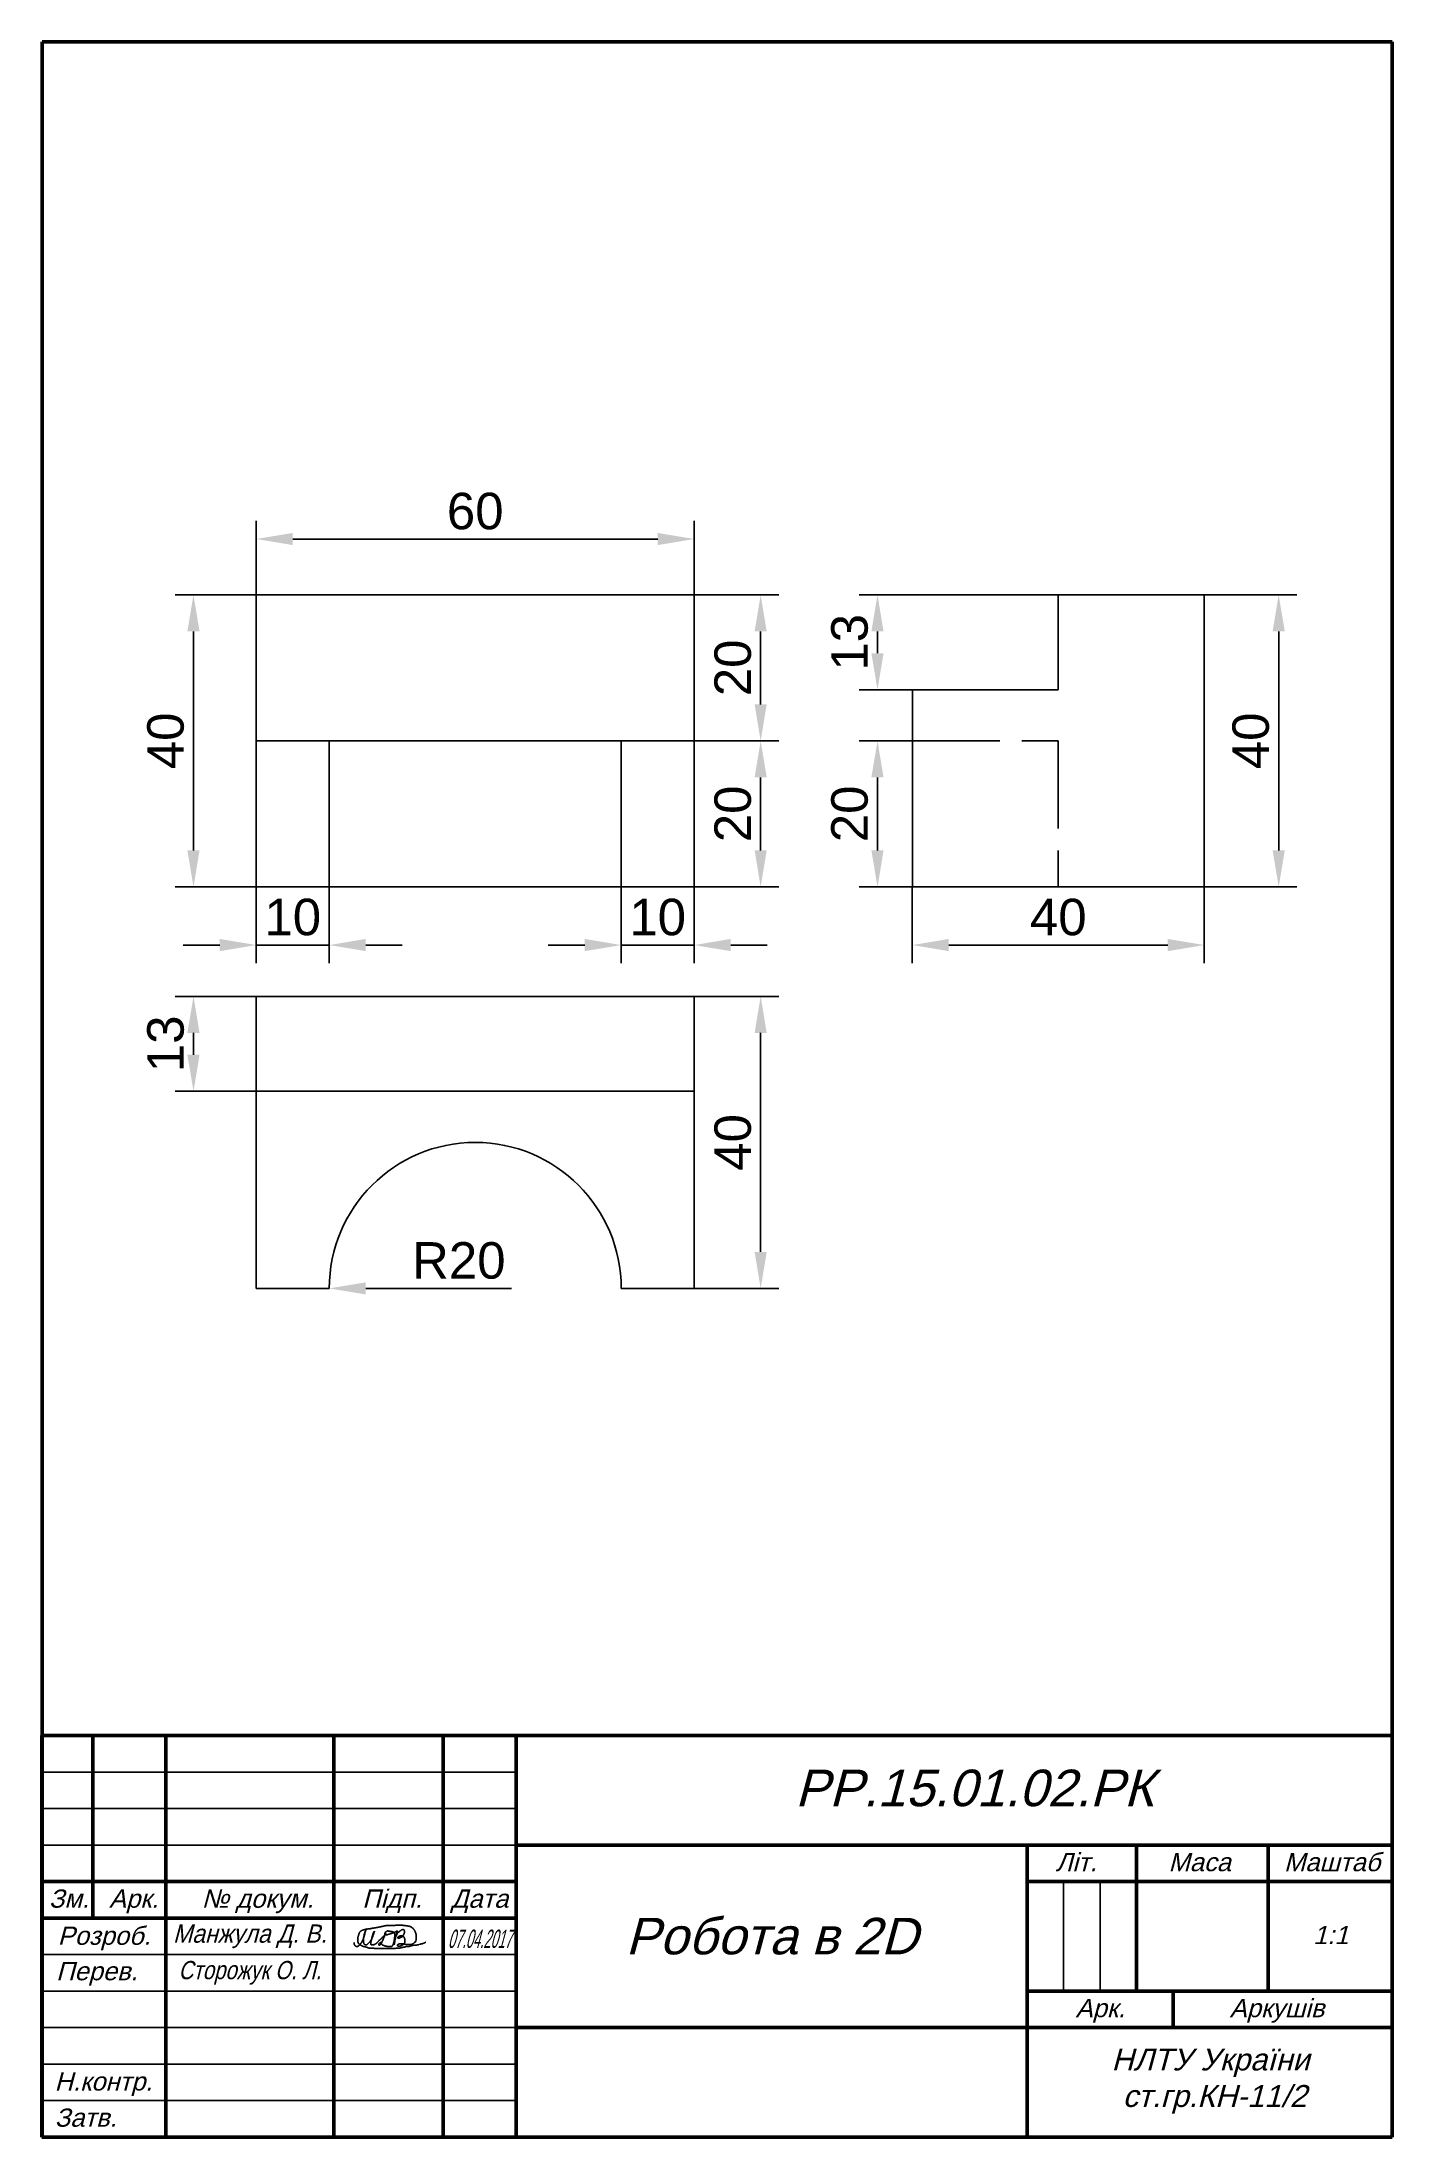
# Paper-space layout 'А4 вертик' of a CAD drawing. Header units: millimetres. Extents: x 20 to 205, y 5 to 292.
# The model-space entities are those that its viewports show. They can reach past a viewport. Long polylines and large blocks are cut down to what shows.
import ezdxf

# ---------------------------------------------------------------- set-up
doc = ezdxf.new("R2010")
doc.units = ezdxf.units.MM
doc.linetypes.add('ACAD_ISO02W100', pattern=[15, 12, -3])
doc.layers.add('Контур', color=7, linetype='Continuous', lineweight=50)
doc.styles.get("Standard").update_dxf_attribs({"font": 'arial.ttf'})
doc.styles.add('пiдпис', font='arial.ttf', dxfattribs={"oblique": 15})
doc.dimstyles.new('ISO-25', dxfattribs={"dimscale": 2, "dimtxt": 2.5, "dimasz": 2.5, "dimexe": 1.25, "dimexo": 0, "dimtad": 1, "dimtoh": 1, "dimtxsty": 'Standard', "dimcen": 2.5, "dimadec": 0, "dimazin": 0, "dimtfac": 1, "dimtmove": 0, "dimatfit": 3, "dimfxl": 1, "dimarcsym": 0})

psp = doc.layouts.new('А4 вертик')

# ---------------------------------------------------------------- texts
at = {"style": 'пiдпис'}
for s, insert, char_height, width, attachment_point in [('РР.15.01.02.РК', (122.94, 55.26), 5, 57, 1), ('{\\fArial|b0|i0|c204|p34;Літ.}', (158.63, 43.85), 2.5, 7, 1), ('{\\fArial|b0|i0|c204|p34;Маса}', (174.09, 43.85), 2.5, 7, 1), ('{\\fArial|b0|i0|c204|p34;Маштаб}', (189.92, 43.85), 2.5, 7, 1), ('{\\fArial|b0|i0|c204|p34;Зм.}', (20.7, 38.85), 2.5, 7, 1), ('{\\fArial|b0|i0|c204|p34;Арк.}', (28.93, 38.85), 2.5, 7, 1), ('{\\fArial|b0|i0|c204|p34;№ докум.}', (41.62, 38.85), 2.5, 18.5, 1), ('{\\fArial|b0|i0|c204|p34;Підп.}', (63.62, 38.85), 2.5, 7, 1), ('{\\fArial|b0|i0|c204|p34;Дата}', (75.79, 38.85), 2.5, 7, 1), ('Робота в 2D', (119.73, 32.43), 5, 70, 5), ('{\\fArial|b0|i0|c204|p34;Розроб.}', (21.9, 33.77), 2.5, 16.8333, 1), ('{\\W0.9;Манжула Д. В.}', (48.23, 32.43), 2.5, 23, 5), ('{\\W0.5;07.04.2017}', (79.73, 32.08), 2.5, 10.0056, 5), ('1:1', (196.34, 32.61), 2.5, 17.2112, 5), ('{\\fArial|b0|i0|c204|p34;Перев.}', (21.68, 28.91), 2.5, 7, 1), ('{\\Q14;\\W0.8;Сторожук О. Л.}', (48.23, 27.43), 2.5, 23, 5), ('{\\fArial|b0|i0|c204|p34;Арк.}', (161.37, 23.85), 2.5, 7, 1), ('{\\fArial|b0|i0|c204|p34;Аркушів}', (182.48, 23.85), 2.5, 7, 1), ('НЛТУ України\\P ст.гр.КН-11/2', (179.84, 12.61), 3, 50.2112, 5), ('{\\fArial|b0|i0|c204|p34;Н.контр.}', (21.47, 13.81), 2.5, 13.5, 1), ('{\\fArial|b0|i0|c204|p34;Затв.}', (21.5, 8.85), 2.5, 7, 1)]:
    psp.add_mtext(s, dxfattribs=dict(at, insert=insert, char_height=char_height, width=width, attachment_point=attachment_point))

msp = doc.modelspace()

# ---------------------------------------------------------------- blocks, each defined once
blk = doc.blocks.new('*D3')
at = {"color": 0, "lineweight": -2, "transparency": 16777216}
for p, q in [((460.31, 460.73), (460.31, 470.88)), ((520.31, 460.73), (520.31, 470.88)), ((465.31, 468.38), (515.31, 468.38))]:
    blk.add_line(p, q, dxfattribs=at)
at = {"color": 0, "transparency": 16777216}
for points in [[(465.31, 469.21), (465.31, 467.55), (460.31, 468.38)], [(515.31, 469.21), (515.31, 467.55), (520.31, 468.38)]]:
    blk.add_solid(points, dxfattribs=at)
at = {"layer": 'Defpoints', "color": 0, "transparency": 16777216}
for p in [(520.31, 468.38), (460.31, 460.73), (520.31, 460.73)]:
    blk.add_point(p, dxfattribs=at)
at = {"color": 0, "transparency": 16777216, "insert": (490.31, 472.18), "char_height": 5, "attachment_point": 5}
blk.add_mtext('60', dxfattribs=at)
blk = doc.blocks.new('*D4')
at = {"color": 0, "lineweight": -2, "transparency": 16777216}
for p, q in [((520.31, 460.73), (449.21, 460.73)), ((451.71, 455.73), (451.71, 425.73)), ((520.31, 420.73), (449.21, 420.73))]:
    blk.add_line(p, q, dxfattribs=at)
at = {"color": 0, "transparency": 16777216}
for points in [[(450.87, 455.73), (452.54, 455.73), (451.71, 460.73)], [(450.87, 425.73), (452.54, 425.73), (451.71, 420.73)]]:
    blk.add_solid(points, dxfattribs=at)
at = {"layer": 'Defpoints', "color": 0, "transparency": 16777216}
for p in [(520.31, 460.73), (451.71, 420.73), (520.31, 420.73)]:
    blk.add_point(p, dxfattribs=at)
at = {"color": 0, "transparency": 16777216, "insert": (447.9, 440.73), "char_height": 5, "attachment_point": 5, "rotation": 90}
blk.add_mtext('40', dxfattribs=at)
blk = doc.blocks.new('*D5')
at = {"color": 0, "lineweight": -2, "transparency": 16777216}
for p, q in [((460.31, 420.73), (460.31, 410.26)), ((470.31, 420.73), (470.31, 410.26)), ((455.31, 412.76), (450.31, 412.76)), ((460.31, 412.76), (470.31, 412.76)), ((475.31, 412.76), (480.31, 412.76))]:
    blk.add_line(p, q, dxfattribs=at)
at = {"color": 0, "transparency": 16777216}
for points in [[(455.31, 413.6), (455.31, 411.93), (460.31, 412.76)], [(475.31, 413.6), (475.31, 411.93), (470.31, 412.76)]]:
    blk.add_solid(points, dxfattribs=at)
at = {"layer": 'Defpoints', "color": 0, "transparency": 16777216}
for p in [(460.31, 420.73), (470.31, 420.73), (470.31, 412.76)]:
    blk.add_point(p, dxfattribs=at)
at = {"color": 0, "transparency": 16777216, "insert": (465.31, 416.57), "char_height": 5, "attachment_point": 5}
blk.add_mtext('10', dxfattribs=at)
blk = doc.blocks.new('*D6')
at = {"color": 0, "lineweight": -2, "transparency": 16777216}
for p, q in [((510.31, 420.73), (510.31, 410.26)), ((520.31, 420.73), (520.31, 410.26)), ((505.31, 412.76), (500.31, 412.76)), ((510.31, 412.76), (520.31, 412.76)), ((525.31, 412.76), (530.31, 412.76))]:
    blk.add_line(p, q, dxfattribs=at)
at = {"color": 0, "transparency": 16777216}
for points in [[(505.31, 413.6), (505.31, 411.93), (510.31, 412.76)], [(525.31, 413.6), (525.31, 411.93), (520.31, 412.76)]]:
    blk.add_solid(points, dxfattribs=at)
at = {"layer": 'Defpoints', "color": 0, "transparency": 16777216}
for p in [(510.31, 420.73), (520.31, 420.73), (520.31, 412.76)]:
    blk.add_point(p, dxfattribs=at)
at = {"color": 0, "transparency": 16777216, "insert": (515.31, 416.57), "char_height": 5, "attachment_point": 5}
blk.add_mtext('10', dxfattribs=at)
blk = doc.blocks.new('*D7')
at = {"color": 0, "lineweight": -2, "transparency": 16777216}
for p, q in [((520.31, 460.73), (531.92, 460.73)), ((529.42, 455.73), (529.42, 445.73)), ((520.31, 440.73), (531.92, 440.73))]:
    blk.add_line(p, q, dxfattribs=at)
at = {"color": 0, "transparency": 16777216}
for points in [[(528.59, 455.73), (530.25, 455.73), (529.42, 460.73)], [(528.59, 445.73), (530.25, 445.73), (529.42, 440.73)]]:
    blk.add_solid(points, dxfattribs=at)
at = {"layer": 'Defpoints', "color": 0, "transparency": 16777216}
for p in [(520.31, 460.73), (520.31, 440.73), (529.42, 440.73)]:
    blk.add_point(p, dxfattribs=at)
at = {"color": 0, "transparency": 16777216, "insert": (525.62, 450.73), "char_height": 5, "attachment_point": 5, "rotation": 90}
blk.add_mtext('20', dxfattribs=at)
blk = doc.blocks.new('*D8')
at = {"color": 0, "lineweight": -2, "transparency": 16777216}
for p, q in [((520.31, 440.73), (531.92, 440.73)), ((529.42, 425.73), (529.42, 435.73)), ((520.31, 420.73), (531.92, 420.73))]:
    blk.add_line(p, q, dxfattribs=at)
at = {"color": 0, "transparency": 16777216}
for points in [[(528.59, 435.73), (530.25, 435.73), (529.42, 440.73)], [(528.59, 425.73), (530.25, 425.73), (529.42, 420.73)]]:
    blk.add_solid(points, dxfattribs=at)
at = {"layer": 'Defpoints', "color": 0, "transparency": 16777216}
for p in [(520.31, 440.73), (529.42, 440.73), (520.31, 420.73)]:
    blk.add_point(p, dxfattribs=at)
at = {"color": 0, "transparency": 16777216, "insert": (525.62, 430.73), "char_height": 5, "attachment_point": 5, "rotation": 90}
blk.add_mtext('20', dxfattribs=at)
blk = doc.blocks.new('*D9')
at = {"color": 0, "lineweight": -2, "transparency": 16777216}
blk.add_line((495.27, 365.73), (475.31, 365.73), dxfattribs=at)
at = {"color": 0, "transparency": 16777216}
blk.add_solid([(475.31, 366.56), (475.31, 364.9), (470.31, 365.73)], dxfattribs=at)
at = {"layer": 'Defpoints', "color": 0, "transparency": 16777216}
for p in [(470.31, 365.73), (490.31, 365.73)]:
    blk.add_point(p, dxfattribs=at)
at = {"color": 0, "transparency": 16777216, "insert": (488.06, 369.53), "char_height": 5, "attachment_point": 5}
blk.add_mtext('R20', dxfattribs=at)
blk = doc.blocks.new('*D10')
at = {"color": 0, "lineweight": -2, "transparency": 16777216}
for p, q in [((520.31, 405.73), (531.92, 405.73)), ((529.42, 370.73), (529.42, 400.73)), ((520.31, 365.73), (531.92, 365.73))]:
    blk.add_line(p, q, dxfattribs=at)
at = {"color": 0, "transparency": 16777216}
for points in [[(528.59, 400.73), (530.25, 400.73), (529.42, 405.73)], [(528.59, 370.73), (530.25, 370.73), (529.42, 365.73)]]:
    blk.add_solid(points, dxfattribs=at)
at = {"layer": 'Defpoints', "color": 0, "transparency": 16777216}
for p in [(520.31, 405.73), (529.42, 405.73), (520.31, 365.73)]:
    blk.add_point(p, dxfattribs=at)
at = {"color": 0, "transparency": 16777216, "insert": (525.62, 385.73), "char_height": 5, "attachment_point": 5, "rotation": 90}
blk.add_mtext('40', dxfattribs=at)
blk = doc.blocks.new('*D11')
at = {"color": 0, "lineweight": -2, "transparency": 16777216}
for p, q in [((460.31, 405.73), (449.21, 405.73)), ((451.71, 397.73), (451.71, 400.73)), ((460.31, 392.73), (449.21, 392.73))]:
    blk.add_line(p, q, dxfattribs=at)
at = {"color": 0, "transparency": 16777216}
for points in [[(450.87, 400.73), (452.54, 400.73), (451.71, 405.73)], [(450.87, 397.73), (452.54, 397.73), (451.71, 392.73)]]:
    blk.add_solid(points, dxfattribs=at)
at = {"layer": 'Defpoints', "color": 0, "transparency": 16777216}
for p in [(451.71, 405.73), (460.31, 405.73), (460.31, 392.73)]:
    blk.add_point(p, dxfattribs=at)
at = {"color": 0, "transparency": 16777216, "insert": (447.9, 399.23), "char_height": 5, "attachment_point": 5, "rotation": 90}
blk.add_mtext('13', dxfattribs=at)
blk = doc.blocks.new('*D12')
at = {"color": 0, "lineweight": -2, "transparency": 16777216}
for p, q in [((570.2, 460.73), (542.93, 460.73)), ((545.43, 452.73), (545.43, 455.73)), ((570.2, 447.73), (542.93, 447.73))]:
    blk.add_line(p, q, dxfattribs=at)
at = {"color": 0, "transparency": 16777216}
for points in [[(544.59, 455.73), (546.26, 455.73), (545.43, 460.73)], [(544.59, 452.73), (546.26, 452.73), (545.43, 447.73)]]:
    blk.add_solid(points, dxfattribs=at)
at = {"layer": 'Defpoints', "color": 0, "transparency": 16777216}
for p in [(545.43, 460.73), (570.2, 460.73), (570.2, 447.73)]:
    blk.add_point(p, dxfattribs=at)
at = {"color": 0, "transparency": 16777216, "insert": (541.62, 454.23), "char_height": 5, "attachment_point": 5, "rotation": 90}
blk.add_mtext('13', dxfattribs=at)
blk = doc.blocks.new('*D13')
at = {"color": 0, "lineweight": -2, "transparency": 16777216}
for p, q in [((590.2, 460.73), (602.9, 460.73)), ((600.4, 425.73), (600.4, 455.73)), ((590.2, 420.73), (602.9, 420.73))]:
    blk.add_line(p, q, dxfattribs=at)
at = {"color": 0, "transparency": 16777216}
for points in [[(599.56, 455.73), (601.23, 455.73), (600.4, 460.73)], [(599.56, 425.73), (601.23, 425.73), (600.4, 420.73)]]:
    blk.add_solid(points, dxfattribs=at)
at = {"layer": 'Defpoints', "color": 0, "transparency": 16777216}
for p in [(590.2, 460.73), (600.4, 460.73), (590.2, 420.73)]:
    blk.add_point(p, dxfattribs=at)
at = {"color": 0, "transparency": 16777216, "insert": (596.59, 440.73), "char_height": 5, "attachment_point": 5, "rotation": 90}
blk.add_mtext('40', dxfattribs=at)
blk = doc.blocks.new('*D14')
at = {"color": 0, "lineweight": -2, "transparency": 16777216}
for p, q in [((550.2, 420.73), (550.2, 410.26)), ((590.2, 420.73), (590.2, 410.26)), ((555.2, 412.76), (585.2, 412.76))]:
    blk.add_line(p, q, dxfattribs=at)
at = {"color": 0, "transparency": 16777216}
for points in [[(555.2, 413.6), (555.2, 411.93), (550.2, 412.76)], [(585.2, 413.6), (585.2, 411.93), (590.2, 412.76)]]:
    blk.add_solid(points, dxfattribs=at)
at = {"layer": 'Defpoints', "color": 0, "transparency": 16777216}
for p in [(550.2, 420.73), (590.2, 420.73), (590.2, 412.76)]:
    blk.add_point(p, dxfattribs=at)
at = {"color": 0, "transparency": 16777216, "insert": (570.2, 416.57), "char_height": 5, "attachment_point": 5}
blk.add_mtext('40', dxfattribs=at)
blk = doc.blocks.new('*D15')
at = {"color": 0, "lineweight": -2, "transparency": 16777216}
for p, q in [((550.2, 440.73), (542.93, 440.73)), ((545.43, 435.73), (545.43, 425.73)), ((550.2, 420.73), (542.93, 420.73))]:
    blk.add_line(p, q, dxfattribs=at)
at = {"color": 0, "transparency": 16777216}
for points in [[(544.59, 435.73), (546.26, 435.73), (545.43, 440.73)], [(544.59, 425.73), (546.26, 425.73), (545.43, 420.73)]]:
    blk.add_solid(points, dxfattribs=at)
at = {"layer": 'Defpoints', "color": 0, "transparency": 16777216}
for p in [(550.2, 440.73), (545.43, 420.73), (550.2, 420.73)]:
    blk.add_point(p, dxfattribs=at)
at = {"color": 0, "transparency": 16777216, "insert": (541.62, 430.73), "char_height": 5, "attachment_point": 5, "rotation": 90}
blk.add_mtext('20', dxfattribs=at)

# ---------------------------------------------------------------- dimensions: what is measured, and where the dimension line sits
for base, p1, p2, picture, middle in [((520.312, 468.381), (460.312, 460.729), (520.312, 460.729), '*D3', (490.312, 472.183)), ((470.312, 412.762), (460.312, 420.729), (470.312, 420.729), '*D5', (465.312, 416.565)), ((520.312, 412.762), (510.312, 420.729), (520.312, 420.729), '*D6', (515.312, 416.565)), ((590.201, 412.762), (550.201, 420.729), (590.201, 420.729), '*D14', (570.201, 416.565))]:
    dim = msp.add_linear_dim(base=base, p1=p1, p2=p2, dimstyle='ISO-25')
    dim.commit()
    dim.dimension.update_dxf_attribs({"geometry": picture, "text_midpoint": middle})
for base, p1, p2, picture, middle in [((451.707, 420.729), (520.312, 460.729), (520.312, 420.729), '*D4', (447.904, 440.729)), ((529.421, 440.729), (520.312, 460.729), (520.312, 440.729), '*D7', (525.618, 450.729)), ((545.426, 460.729), (570.201, 447.729), (570.201, 460.729), '*D12', (541.621, 454.229)), ((600.397, 460.729), (590.201, 420.729), (590.201, 460.729), '*D13', (596.595, 440.729)), ((529.421, 440.729), (520.312, 420.729), (520.312, 440.729), '*D8', (525.618, 430.729)), ((545.426, 420.729), (550.201, 440.729), (550.201, 420.729), '*D15', (541.623, 430.729)), ((451.707, 405.729), (460.312, 392.729), (460.312, 405.729), '*D11', (447.903, 399.229)), ((529.421, 405.729), (520.312, 365.729), (520.312, 405.729), '*D10', (525.618, 385.729))]:
    dim = msp.add_linear_dim(base=base, p1=p1, p2=p2, angle=90, dimstyle='ISO-25')
    dim.commit()
    dim.dimension.update_dxf_attribs({"geometry": picture, "text_midpoint": middle})
dim = msp.add_radius_dim(center=(490.312, 365.729), mpoint=(470.312, 365.729), dimstyle='ISO-25')
dim.commit()
dim.dimension.update_dxf_attribs({"geometry": '*D9', "text_midpoint": (488.057, 365.729), "dimtype": 164})

# ---------------------------------------------------------------- linework, layer by layer
for p, q in [((460.312, 460.729), (520.312, 460.729)), ((460.312, 420.729), (460.312, 460.729)), ((520.312, 460.729), (520.312, 420.729)), ((570.201, 460.729), (590.201, 460.729)), ((570.201, 460.729), (570.201, 447.729)), ((590.201, 460.729), (590.201, 420.729)), ((550.201, 420.729), (550.201, 447.729)), ((570.201, 447.729), (550.201, 447.729)), ((520.312, 440.729), (460.312, 440.729)), ((470.312, 420.729), (470.312, 440.729)), ((510.312, 420.729), (510.312, 440.729)), ((520.312, 420.729), (460.312, 420.729)), ((590.201, 420.729), (550.201, 420.729)), ((520.312, 405.729), (460.312, 405.729)), ((460.312, 405.729), (460.312, 365.729)), ((520.312, 365.729), (520.312, 405.729)), ((520.312, 392.729), (460.312, 392.729)), ((460.312, 365.729), (470.312, 365.729)), ((510.312, 365.729), (520.312, 365.729))]:
    msp.add_line(p, q)
at = {"linetype": 'ACAD_ISO02W100'}
for p, q in [((550.201, 440.729), (570.201, 440.729)), ((570.201, 440.729), (570.201, 420.729))]:
    msp.add_line(p, q, dxfattribs=at)
msp.add_arc((490.312, 365.729), 20, 360, 180)

msp.set_redraw_order([(e.dxf.handle, doc.entitydb.next_handle()) for e in msp.query("TEXT MTEXT ATTDEF DIMENSION ARC_DIMENSION")])  # texts and dimensions are drawn at this point

# ---------------------------------------------------------------- linework, layer by layer
for p, q in [((19.73, 54.93), (84.73, 54.93)), ((19.73, 49.93), (84.73, 49.93)), ((84.73, 44.93), (19.73, 44.93)), ((159.73, 39.93), (159.73, 24.93)), ((164.73, 39.93), (164.73, 24.93)), ((62.53, 31.6), (62.53, 31.37)), ((63.02, 32.15), (63, 32.13)), ((63, 32.13), (63, 31.75)), ((63, 31.75), (63.02, 31.73)), ((63.03, 32.19), (63.02, 32.17)), ((63.02, 32.17), (63.02, 32.15)), ((63.02, 31.73), (63.02, 31.71)), ((63.02, 31.71), (63.03, 31.68)), ((63.04, 32.24), (63.03, 32.19)), ((63.03, 31.68), (63.04, 31.64)), ((63.06, 32.36), (63.04, 32.31)), ((63.04, 32.31), (63.04, 32.24)), ((63.04, 31.64), (63.06, 31.63)), ((63.07, 32.43), (63.06, 32.39)), ((63.06, 32.39), (63.06, 32.36)), ((63.06, 31.63), (63.06, 31.6)), ((63.06, 31.6), (63.07, 31.55)), ((63.09, 32.46), (63.07, 32.44)), ((63.07, 32.44), (63.07, 32.43)), ((63.1, 32.51), (63.09, 32.46)), ((63.13, 32.62), (63.1, 32.55)), ((63.1, 32.55), (63.1, 32.51)), ((63.14, 32.65), (63.13, 32.62)), ((63.15, 32.72), (63.14, 32.65)), ((63.17, 32.76), (63.15, 32.72)), ((63.19, 32.82), (63.17, 32.76)), ((63.22, 32.91), (63.19, 32.85)), ((63.19, 32.85), (63.19, 32.82)), ((63.25, 32.96), (63.22, 32.91)), ((63.26, 32.97), (63.25, 32.96)), ((63.32, 33.04), (63.26, 32.97)), ((63.34, 33.07), (63.32, 33.04)), ((63.38, 33.1), (63.34, 33.08)), ((63.34, 33.08), (63.34, 33.07)), ((63.4, 33.12), (63.38, 33.1)), ((63.43, 33.15), (63.4, 33.12)), ((63.44, 33.15), (63.43, 33.15)), ((63.48, 33.18), (63.44, 33.15)), ((63.51, 33.19), (63.48, 33.18)), ((63.48, 31.56), (63.51, 31.58)), ((63.53, 33.2), (63.51, 33.19)), ((63.51, 31.58), (63.52, 31.6)), ((63.52, 31.6), (63.55, 31.64)), ((63.57, 33.22), (63.53, 33.2)), ((63.55, 31.66), (63.57, 31.68)), ((63.55, 31.64), (63.55, 31.66)), ((63.63, 33.26), (63.57, 33.22)), ((63.57, 31.7), (63.6, 31.74)), ((63.57, 31.68), (63.57, 31.7)), ((63.6, 31.74), (63.62, 31.75)), ((63.62, 31.75), (63.63, 31.78)), ((63.67, 33.26), (63.63, 33.26)), ((63.63, 31.78), (63.64, 31.81)), ((63.64, 31.82), (63.66, 31.85)), ((63.64, 31.81), (63.64, 31.82)), ((63.66, 31.85), (63.67, 31.86)), ((63.71, 33.29), (63.67, 33.26)), ((63.67, 31.86), (63.68, 31.9)), ((63.68, 31.9), (63.71, 31.96)), ((63.74, 33.3), (63.71, 33.29)), ((63.71, 31.96), (63.74, 32)), ((63.76, 33.3), (63.74, 33.3)), ((63.74, 32.02), (63.75, 32.05)), ((63.74, 32), (63.74, 32.02)), ((63.75, 32.06), (63.76, 32.09)), ((63.75, 32.05), (63.75, 32.06)), ((63.83, 33.33), (63.76, 33.3)), ((63.76, 32.09), (63.78, 32.13)), ((63.78, 32.15), (63.79, 32.16)), ((63.78, 32.13), (63.78, 32.15)), ((63.79, 32.16), (63.81, 32.2)), ((63.81, 32.23), (63.82, 32.25)), ((63.81, 32.2), (63.81, 32.23)), ((63.82, 31.87), (63.81, 31.86)), ((63.81, 31.86), (63.81, 31.55)), ((63.82, 32.27), (63.83, 32.3)), ((63.82, 32.25), (63.82, 32.27)), ((63.83, 32.24), (63.82, 32.21)), ((63.82, 32.21), (63.82, 31.87)), ((63.85, 33.33), (63.83, 33.33)), ((63.85, 32.34), (63.83, 32.31)), ((63.83, 32.3), (63.85, 32.32)), ((63.83, 32.31), (63.83, 32.24)), ((63.89, 33.34), (63.85, 33.33)), ((63.86, 32.4), (63.85, 32.39)), ((63.85, 32.36), (63.86, 32.39)), ((63.85, 32.39), (63.85, 32.34)), ((63.85, 32.32), (63.85, 32.36)), ((63.87, 32.51), (63.86, 32.49)), ((63.86, 32.49), (63.86, 32.4)), ((63.86, 32.39), (63.87, 32.43)), ((63.89, 32.57), (63.87, 32.55)), ((63.87, 32.55), (63.87, 32.51)), ((63.87, 32.43), (63.89, 32.46)), ((63.93, 33.35), (63.89, 33.34)), ((63.9, 32.66), (63.89, 32.63)), ((63.89, 32.63), (63.89, 32.57)), ((63.89, 32.46), (63.9, 32.49)), ((63.91, 32.69), (63.9, 32.66)), ((63.9, 32.49), (63.91, 32.5)), ((63.93, 32.77), (63.91, 32.74)), ((63.91, 32.74), (63.91, 32.69)), ((63.91, 32.54), (63.93, 32.55)), ((63.91, 32.5), (63.91, 32.54)), ((63.97, 33.35), (63.93, 33.35)), ((63.94, 32.82), (63.93, 32.78)), ((63.93, 32.78), (63.93, 32.77)), ((63.93, 32.59), (63.94, 32.61)), ((63.93, 32.55), (63.93, 32.59)), ((63.95, 32.88), (63.94, 32.87)), ((63.94, 32.87), (63.94, 32.82)), ((63.94, 32.62), (63.95, 32.66)), ((63.94, 32.61), (63.94, 32.62)), ((63.97, 32.91), (63.95, 32.88)), ((63.95, 32.69), (63.97, 32.7)), ((63.95, 32.66), (63.95, 32.69)), ((64, 33.37), (63.97, 33.35)), ((63.98, 32.97), (63.97, 32.95)), ((63.97, 32.95), (63.97, 32.91)), ((63.97, 32.82), (63.98, 32.84)), ((63.97, 32.7), (63.97, 32.82)), ((64, 33), (63.98, 32.97)), ((63.98, 32.84), (64, 32.87)), ((64.09, 33.37), (64, 33.37)), ((64.01, 33.04), (64, 33)), ((64, 32.92), (64.02, 32.97)), ((64, 32.87), (64, 32.92)), ((64.02, 33.1), (64.01, 33.08)), ((64.01, 33.08), (64.01, 33.04)), ((64.04, 33.11), (64.02, 33.1)), ((64.02, 33.01), (64.04, 33.03)), ((64.02, 32.97), (64.02, 33.01)), ((64.05, 33.16), (64.04, 33.16)), ((64.04, 33.16), (64.04, 33.11)), ((64.04, 33.06), (64.05, 33.07)), ((64.04, 33.03), (64.04, 33.06)), ((64.06, 33.19), (64.05, 33.16)), ((64.05, 33.07), (64.06, 33.08)), ((64.08, 33.23), (64.06, 33.22)), ((64.06, 33.22), (64.06, 33.19)), ((64.06, 33.14), (64.08, 33.16)), ((64.06, 33.08), (64.06, 33.14)), ((64.09, 33.29), (64.08, 33.23)), ((64.08, 33.2), (64.09, 33.22)), ((64.08, 33.16), (64.08, 33.2)), ((64.12, 33.38), (64.09, 33.37)), ((64.1, 33.33), (64.09, 33.31)), ((64.09, 33.31), (64.09, 33.29)), ((64.09, 33.22), (64.1, 33.25)), ((64.12, 33.35), (64.1, 33.33)), ((64.1, 33.25), (64.1, 33.29)), ((64.1, 33.29), (64.12, 33.29)), ((64.13, 33.38), (64.12, 33.35)), ((64.14, 33.38), (64.12, 33.38)), ((64.12, 33.31), (64.13, 33.33)), ((64.12, 33.29), (64.12, 33.31)), ((64.14, 33.41), (64.13, 33.38)), ((64.13, 33.38), (64.14, 33.39)), ((64.13, 33.33), (64.13, 33.38)), ((64.14, 33.46), (64.16, 33.48)), ((64.14, 33.39), (64.14, 33.46)), ((64.16, 33.46), (64.14, 33.41)), ((64.23, 33.41), (64.14, 33.38)), ((64.16, 33.48), (64.16, 33.46)), ((64.25, 33.41), (64.23, 33.41)), ((64.35, 33.42), (64.25, 33.41)), ((64.38, 33.44), (64.35, 33.42)), ((64.4, 33.44), (64.38, 33.44)), ((64.43, 33.45), (64.4, 33.44)), ((64.53, 33.45), (64.43, 33.45)), ((64.58, 33.46), (64.53, 33.45)), ((64.55, 31.55), (64.58, 31.58)), ((64.59, 33.46), (64.58, 33.46)), ((64.58, 31.58), (64.59, 31.6)), ((64.65, 33.48), (64.59, 33.46)), ((64.59, 31.6), (64.62, 31.62)), ((64.62, 31.63), (64.65, 31.66)), ((64.62, 31.62), (64.62, 31.63)), ((64.73, 33.48), (64.65, 33.48)), ((64.65, 31.66), (64.67, 31.7)), ((64.67, 31.7), (64.69, 31.71)), ((64.69, 31.71), (64.7, 31.73)), ((64.7, 31.73), (64.72, 31.75)), ((64.72, 31.75), (64.73, 31.77)), ((64.8, 33.49), (64.73, 33.48)), ((64.73, 31.77), (64.76, 31.79)), ((64.76, 31.82), (64.8, 31.85)), ((64.76, 31.79), (64.76, 31.82)), ((64.85, 33.5), (64.8, 33.49)), ((64.8, 31.85), (64.81, 31.87)), ((64.81, 31.87), (64.82, 31.9)), ((64.82, 31.64), (64.81, 31.63)), ((64.81, 31.63), (64.81, 31.4)), ((64.82, 31.9), (64.84, 31.93)), ((64.84, 31.73), (64.82, 31.71)), ((64.82, 31.71), (64.82, 31.64)), ((64.84, 31.93), (64.85, 31.96)), ((64.85, 31.82), (64.84, 31.81)), ((64.84, 31.81), (64.84, 31.73)), ((64.89, 33.52), (64.85, 33.5)), ((64.85, 31.96), (64.86, 32)), ((64.86, 31.87), (64.85, 31.87)), ((64.85, 31.87), (64.85, 31.82)), ((64.86, 32.01), (64.89, 32.02)), ((64.86, 32), (64.86, 32.01)), ((64.88, 31.92), (64.86, 31.89)), ((64.86, 31.89), (64.86, 31.87)), ((64.89, 31.97), (64.88, 31.96)), ((64.88, 31.96), (64.88, 31.92)), ((64.97, 33.53), (64.89, 33.52)), ((64.89, 32.05), (64.91, 32.06)), ((64.89, 32.02), (64.89, 32.05)), ((64.91, 32.04), (64.89, 32.04)), ((64.89, 32.04), (64.89, 31.97)), ((64.91, 32.06), (64.93, 32.11)), ((64.92, 32.06), (64.91, 32.05)), ((64.91, 32.05), (64.91, 32.04)), ((64.93, 32.15), (64.92, 32.13)), ((64.92, 32.13), (64.92, 32.06)), ((64.95, 32.2), (64.93, 32.19)), ((64.93, 32.19), (64.93, 32.15)), ((64.93, 32.11), (64.95, 32.13)), ((64.96, 32.24), (64.95, 32.24)), ((64.95, 32.24), (64.95, 32.2)), ((64.95, 32.15), (64.96, 32.16)), ((64.95, 32.13), (64.95, 32.15)), ((64.97, 32.3), (64.96, 32.28)), ((64.96, 32.28), (64.96, 32.24)), ((64.96, 32.19), (64.97, 32.2)), ((64.96, 32.16), (64.96, 32.19)), ((65.03, 33.54), (64.97, 33.53)), ((64.99, 32.38), (64.97, 32.38)), ((64.97, 32.38), (64.97, 32.3)), ((64.97, 32.2), (64.99, 32.21)), ((65, 32.43), (64.99, 32.4)), ((64.99, 32.4), (64.99, 32.38)), ((64.99, 32.24), (65.03, 32.31)), ((64.99, 32.21), (64.99, 32.24)), ((65.01, 32.47), (65, 32.46)), ((65, 32.46), (65, 32.43)), ((65.03, 32.51), (65.01, 32.51)), ((65.01, 32.51), (65.01, 32.47)), ((65.07, 33.54), (65.03, 33.54)), ((65.04, 32.54), (65.03, 32.51)), ((65.03, 32.31), (65.04, 32.32)), ((65.06, 32.59), (65.04, 32.59)), ((65.04, 32.59), (65.04, 32.54)), ((65.04, 32.35), (65.06, 32.38)), ((65.04, 32.32), (65.04, 32.35)), ((65.07, 32.68), (65.06, 32.66)), ((65.06, 32.66), (65.06, 32.59)), ((65.06, 32.38), (65.07, 32.4)), ((65.12, 33.56), (65.07, 33.54)), ((65.08, 32.72), (65.07, 32.69)), ((65.07, 32.69), (65.07, 32.68)), ((65.07, 32.42), (65.08, 32.46)), ((65.07, 32.4), (65.07, 32.42)), ((65.1, 32.76), (65.08, 32.72)), ((65.08, 32.46), (65.1, 32.47)), ((65.11, 32.78), (65.1, 32.76)), ((65.1, 32.5), (65.11, 32.55)), ((65.1, 32.47), (65.1, 32.5)), ((65.12, 32.84), (65.11, 32.78)), ((65.11, 32.55), (65.14, 32.58)), ((65.15, 33.57), (65.12, 33.56)), ((65.14, 32.87), (65.12, 32.84)), ((65.15, 32.88), (65.14, 32.87)), ((65.14, 32.61), (65.15, 32.62)), ((65.14, 32.58), (65.14, 32.61)), ((65.2, 33.57), (65.15, 33.57)), ((65.16, 32.91), (65.15, 32.88)), ((65.15, 32.62), (65.16, 32.66)), ((65.18, 32.93), (65.16, 32.91)), ((65.16, 32.68), (65.18, 32.72)), ((65.16, 32.66), (65.16, 32.68)), ((65.19, 32.95), (65.18, 32.93)), ((65.18, 32.73), (65.19, 32.74)), ((65.18, 32.72), (65.18, 32.73)), ((65.23, 33.03), (65.19, 32.95)), ((65.19, 32.77), (65.2, 32.78)), ((65.19, 32.74), (65.19, 32.77)), ((65.27, 33.58), (65.2, 33.57)), ((65.2, 32.78), (65.2, 32.82)), ((65.2, 32.82), (65.22, 32.82)), ((65.22, 32.88), (65.23, 32.89)), ((65.22, 32.82), (65.22, 32.88)), ((65.27, 33.11), (65.23, 33.03)), ((65.23, 32.93), (65.25, 32.95)), ((65.23, 32.89), (65.23, 32.93)), ((65.25, 32.95), (65.26, 32.97)), ((65.26, 33), (65.27, 33.01)), ((65.26, 32.97), (65.26, 33)), ((65.29, 33.58), (65.27, 33.58)), ((65.3, 33.12), (65.27, 33.11)), ((65.27, 33.03), (65.29, 33.04)), ((65.27, 33.01), (65.27, 33.03)), ((65.31, 33.6), (65.29, 33.58)), ((65.29, 33.1), (65.3, 33.11)), ((65.29, 33.04), (65.29, 33.1)), ((65.3, 33.11), (65.3, 33.12)), ((65.41, 33.61), (65.31, 33.6)), ((65.48, 33.61), (65.41, 33.61)), ((65.52, 33.62), (65.48, 33.61)), ((65.6, 33.62), (65.52, 33.62)), ((65.64, 33.64), (65.6, 33.62)), ((65.69, 33.65), (65.64, 33.64)), ((65.68, 31.55), (65.69, 31.58)), ((65.76, 33.65), (65.69, 33.65)), ((65.69, 31.59), (65.71, 31.6)), ((65.69, 31.58), (65.69, 31.59)), ((65.71, 31.6), (65.73, 31.63)), ((65.73, 31.63), (65.75, 31.66)), ((65.75, 31.66), (65.77, 31.67)), ((65.8, 33.67), (65.76, 33.65)), ((65.77, 31.67), (65.82, 31.71)), ((65.91, 33.69), (65.8, 33.67)), ((65.82, 31.74), (65.86, 31.77)), ((65.82, 31.71), (65.82, 31.74)), ((65.86, 31.77), (65.87, 31.78)), ((65.87, 31.78), (65.9, 31.81)), ((65.9, 31.81), (65.92, 31.85)), ((65.95, 33.69), (65.91, 33.69)), ((65.92, 31.85), (65.98, 31.89)), ((66.01, 33.72), (65.95, 33.69)), ((65.98, 31.89), (66.02, 31.93)), ((66.11, 33.73), (66.01, 33.72)), ((66.02, 31.93), (66.05, 31.97)), ((66.05, 31.97), (66.06, 31.98)), ((66.06, 31.98), (66.1, 32.01)), ((66.07, 31.56), (66.09, 31.58)), ((66.09, 31.58), (66.11, 31.58)), ((66.1, 32.01), (66.11, 32.04)), ((66.16, 33.75), (66.11, 33.73)), ((66.11, 32.04), (66.16, 32.06)), ((66.11, 31.58), (66.13, 31.59)), ((66.13, 31.59), (66.14, 31.59)), ((66.14, 31.59), (66.16, 31.6)), ((66.18, 33.75), (66.16, 33.75)), ((66.16, 32.06), (66.17, 32.08)), ((66.16, 31.6), (66.21, 31.6)), ((66.17, 32.08), (66.2, 32.09)), ((66.25, 33.77), (66.18, 33.75)), ((66.2, 32.09), (66.22, 32.12)), ((66.21, 31.6), (66.21, 31.59)), ((66.21, 31.59), (66.22, 31.58)), ((66.22, 32.12), (66.25, 32.15)), ((66.22, 31.58), (66.22, 31.56)), ((66.32, 33.77), (66.25, 33.77)), ((66.25, 32.15), (66.29, 32.19)), ((66.29, 31.58), (66.28, 31.56)), ((66.29, 32.19), (66.33, 32.23)), ((66.3, 31.63), (66.29, 31.6)), ((66.29, 31.6), (66.29, 31.58)), ((66.33, 31.67), (66.3, 31.63)), ((66.37, 33.79), (66.32, 33.77)), ((66.33, 32.23), (66.36, 32.25)), ((66.37, 31.74), (66.33, 31.68)), ((66.33, 31.68), (66.33, 31.67)), ((66.36, 32.25), (66.37, 32.28)), ((66.4, 33.8), (66.37, 33.79)), ((66.37, 32.28), (66.44, 32.34)), ((66.39, 31.78), (66.37, 31.77)), ((66.37, 31.77), (66.37, 31.74)), ((66.4, 31.81), (66.39, 31.78)), ((66.47, 33.81), (66.4, 33.8)), ((66.44, 31.9), (66.4, 31.83)), ((66.4, 31.83), (66.4, 31.81)), ((66.44, 32.34), (66.45, 32.36)), ((66.45, 31.93), (66.44, 31.9)), ((66.45, 32.36), (66.49, 32.39)), ((66.48, 31.98), (66.45, 31.93)), ((66.51, 33.81), (66.47, 33.81)), ((66.49, 32.02), (66.48, 31.98)), ((66.49, 32.39), (66.52, 32.4)), ((66.51, 32.06), (66.49, 32.02)), ((66.55, 33.83), (66.51, 33.81)), ((66.55, 32.13), (66.51, 32.06)), ((66.52, 32.4), (66.55, 32.44)), ((66.58, 33.84), (66.55, 33.83)), ((66.55, 32.44), (66.59, 32.46)), ((66.58, 32.23), (66.55, 32.17)), ((66.55, 32.17), (66.55, 32.13)), ((66.6, 33.84), (66.58, 33.84)), ((66.59, 32.25), (66.58, 32.23)), ((66.59, 32.49), (66.64, 32.53)), ((66.59, 32.46), (66.59, 32.49)), ((66.63, 32.36), (66.59, 32.3)), ((66.59, 32.3), (66.59, 32.25)), ((66.63, 33.86), (66.6, 33.84)), ((66.73, 33.86), (66.63, 33.86)), ((66.67, 32.44), (66.63, 32.36)), ((66.64, 32.53), (66.67, 32.55)), ((66.67, 32.55), (66.68, 32.57)), ((66.7, 32.53), (66.67, 32.49)), ((66.67, 32.49), (66.67, 32.44)), ((66.68, 32.57), (66.7, 32.59)), ((66.7, 32.59), (66.73, 32.62)), ((66.73, 32.58), (66.7, 32.53)), ((66.79, 33.88), (66.73, 33.86)), ((66.74, 32.87), (66.73, 32.84)), ((66.73, 32.84), (66.73, 32.7)), ((66.73, 32.7), (66.74, 32.7)), ((66.73, 32.62), (66.78, 32.68)), ((66.74, 32.62), (66.73, 32.58)), ((66.75, 32.89), (66.74, 32.88)), ((66.74, 32.88), (66.74, 32.87)), ((66.74, 32.7), (66.74, 32.68)), ((66.77, 32.68), (66.74, 32.62)), ((66.74, 32.68), (66.75, 32.66)), ((66.77, 32.95), (66.75, 32.93)), ((66.75, 32.93), (66.75, 32.89)), ((66.75, 32.66), (66.79, 32.66)), ((66.78, 32.97), (66.77, 32.96)), ((66.77, 32.96), (66.77, 32.95)), ((66.78, 32.7), (66.77, 32.68)), ((66.79, 32.99), (66.78, 32.97)), ((66.83, 32.84), (66.78, 32.7)), ((66.78, 32.69), (66.81, 32.72)), ((66.78, 32.68), (66.78, 32.69)), ((66.89, 33.91), (66.79, 33.88)), ((66.81, 33.01), (66.79, 33.01)), ((66.79, 33.01), (66.79, 32.99)), ((66.79, 32.66), (66.82, 32.65)), ((66.83, 33.03), (66.81, 33.03)), ((66.81, 33.03), (66.81, 33.01)), ((66.81, 32.76), (66.83, 32.78)), ((66.81, 32.72), (66.81, 32.76)), ((66.82, 32.65), (67, 32.65)), ((66.86, 33.06), (66.83, 33.03)), ((66.85, 32.87), (66.83, 32.84)), ((66.83, 32.78), (66.83, 32.82)), ((66.83, 32.82), (66.85, 32.82)), ((66.85, 32.82), (66.85, 32.87)), ((66.88, 33.06), (66.86, 33.06)), ((66.9, 33.07), (66.88, 33.06)), ((68.06, 33.91), (66.89, 33.91)), ((66.94, 33.1), (66.9, 33.07)), ((66.97, 33.11), (66.94, 33.1)), ((67, 33.12), (66.97, 33.11)), ((67.01, 33.15), (67, 33.14)), ((67, 33.14), (67, 33.12)), ((67, 32.65), (67.04, 32.66)), ((67.02, 33.15), (67.01, 33.15)), ((67.04, 33.16), (67.02, 33.15)), ((67.16, 33.18), (67.04, 33.18)), ((67.04, 33.18), (67.04, 33.16)), ((67.04, 32.66), (67.09, 32.66)), ((67.09, 32.66), (67.15, 32.68)), ((67.15, 32.68), (67.17, 32.69)), ((67.17, 33.16), (67.16, 33.18)), ((67.2, 33.16), (67.17, 33.16)), ((67.17, 32.69), (67.2, 32.69)), ((67.3, 33.15), (67.2, 33.16)), ((67.2, 32.69), (67.24, 32.72)), ((67.24, 32.72), (67.27, 32.73)), ((67.27, 32.73), (67.32, 32.73)), ((67.32, 33.14), (67.3, 33.15)), ((67.36, 33.14), (67.32, 33.14)), ((67.32, 32.73), (67.35, 32.74)), ((67.35, 32.74), (67.4, 32.76)), ((67.47, 33.11), (67.36, 33.14)), ((67.4, 32.76), (67.43, 32.77)), ((67.43, 32.77), (67.46, 32.78)), ((67.46, 32.78), (67.49, 32.78)), ((67.55, 33.11), (67.47, 33.11)), ((67.49, 32.78), (67.55, 32.8)), ((67.6, 33.1), (67.55, 33.11)), ((67.55, 32.8), (67.58, 32.81)), ((67.58, 32.81), (67.62, 32.82)), ((67.62, 33.1), (67.6, 33.1)), ((67.66, 33.08), (67.62, 33.1)), ((67.62, 32.82), (67.68, 32.84)), ((67.74, 33.08), (67.66, 33.08)), ((67.68, 32.84), (67.7, 32.85)), ((67.7, 32.85), (67.73, 32.87)), ((67.73, 32.87), (67.74, 32.87)), ((67.77, 33.07), (67.74, 33.08)), ((67.74, 32.87), (67.79, 32.88)), ((67.79, 33.06), (67.77, 33.07)), ((67.84, 33.06), (67.79, 33.06)), ((67.79, 32.88), (67.8, 32.89)), ((67.8, 32.89), (67.84, 32.89)), ((67.87, 33.04), (67.84, 33.06)), ((67.84, 32.89), (67.87, 32.91)), ((67.88, 33.03), (67.87, 33.04)), ((67.87, 32.91), (67.89, 32.92)), ((67.91, 33.01), (67.88, 33.03)), ((67.89, 32.92), (67.92, 32.93)), ((67.93, 33), (67.91, 33.01)), ((67.92, 32.93), (67.96, 32.93)), ((67.95, 32.99), (67.93, 33)), ((67.93, 31.56), (67.95, 31.59)), ((67.96, 32.97), (67.95, 32.99)), ((67.95, 31.63), (67.96, 31.67)), ((67.95, 31.59), (67.95, 31.63)), ((67.98, 32.95), (67.96, 32.97)), ((67.96, 32.93), (67.98, 32.95)), ((67.96, 31.67), (67.98, 31.73)), ((67.99, 32.93), (67.98, 32.95)), ((67.98, 32.95), (67.99, 32.95)), ((67.98, 31.79), (67.99, 31.82)), ((67.98, 31.73), (67.98, 31.79)), ((67.99, 32.95), (67.99, 32.96)), ((67.99, 32.96), (68.02, 32.96)), ((67.99, 32.92), (67.99, 32.93)), ((68.02, 32.89), (67.99, 32.92)), ((67.99, 31.82), (68, 31.85)), ((68, 31.87), (68.02, 31.94)), ((68, 31.85), (68, 31.87)), ((68.02, 32.96), (68.03, 32.97)), ((68.02, 32.87), (68.02, 32.89)), ((68.03, 32.85), (68.02, 32.87)), ((68.02, 31.96), (68.03, 31.98)), ((68.02, 31.94), (68.02, 31.96)), ((68.03, 32.97), (68.04, 32.97)), ((68.03, 32.84), (68.03, 32.85)), ((68.06, 32.8), (68.03, 32.84)), ((68.03, 32.05), (68.04, 32.11)), ((68.03, 31.98), (68.03, 32.05)), ((68.03, 31.48), (68.06, 31.59)), ((68.04, 32.97), (68.04, 32.99)), ((68.04, 32.99), (68.06, 32.99)), ((68.04, 32.11), (68.06, 32.15)), ((68.11, 33.92), (68.06, 33.91)), ((68.06, 32.99), (68.08, 33)), ((68.06, 32.78), (68.06, 32.8)), ((68.07, 32.74), (68.06, 32.78)), ((68.06, 32.31), (68.07, 32.34)), ((68.06, 32.15), (68.06, 32.31)), ((68.06, 31.59), (68.07, 31.63)), ((68.07, 31.62), (68.06, 31.6)), ((68.06, 31.6), (68.06, 31.48)), ((68.07, 32.34), (68.07, 32.74)), ((68.08, 31.68), (68.07, 31.67)), ((68.07, 31.63), (68.08, 31.68)), ((68.07, 31.67), (68.07, 31.62)), ((68.08, 33), (68.08, 33.01)), ((68.08, 33.01), (68.12, 33.01)), ((68.1, 31.86), (68.08, 31.85)), ((68.08, 31.85), (68.08, 31.68)), ((68.08, 31.68), (68.1, 31.81)), ((68.11, 31.92), (68.1, 31.9)), ((68.1, 31.86), (68.11, 31.92)), ((68.1, 31.9), (68.1, 31.86)), ((68.1, 31.81), (68.1, 31.86)), ((68.23, 33.94), (68.11, 33.92)), ((68.12, 32.02), (68.11, 32)), ((68.11, 32), (68.11, 31.92)), ((68.11, 31.92), (68.12, 31.98)), ((68.12, 33.01), (68.17, 33.06)), ((68.14, 32.05), (68.12, 32.02)), ((68.12, 31.98), (68.14, 32.02)), ((68.14, 32.02), (68.17, 32.17)), ((68.15, 32.13), (68.14, 32.05)), ((68.17, 32.17), (68.15, 32.16)), ((68.15, 32.16), (68.15, 32.13)), ((68.17, 33.06), (68.21, 33.07)), ((68.17, 32.21), (68.18, 32.27)), ((68.18, 32.23), (68.17, 32.17)), ((68.17, 32.17), (68.17, 32.21)), ((68.18, 32.27), (68.19, 32.31)), ((68.19, 32.3), (68.18, 32.27)), ((68.18, 32.27), (68.18, 32.23)), ((68.19, 32.31), (68.22, 32.4)), ((68.22, 32.35), (68.19, 32.3)), ((68.21, 33.07), (68.23, 33.08)), ((68.23, 32.44), (68.22, 32.38)), ((68.22, 32.4), (68.23, 32.44)), ((68.22, 32.38), (68.22, 32.35)), ((68.34, 33.95), (68.23, 33.94)), ((68.23, 33.08), (68.26, 33.1)), ((68.25, 32.5), (68.23, 32.44)), ((68.23, 32.44), (68.25, 32.49)), ((68.26, 32.53), (68.25, 32.5)), ((68.25, 32.49), (68.26, 32.51)), ((68.26, 33.1), (68.33, 33.12)), ((68.27, 32.61), (68.26, 32.53)), ((68.26, 32.51), (68.3, 32.58)), ((68.29, 32.65), (68.27, 32.61)), ((68.31, 32.68), (68.29, 32.65)), ((68.3, 32.58), (68.31, 32.62)), ((68.33, 32.78), (68.31, 32.72)), ((68.31, 32.72), (68.31, 32.68)), ((68.31, 32.62), (68.34, 32.68)), ((68.33, 33.12), (68.34, 33.14)), ((68.34, 32.82), (68.33, 32.78)), ((69.03, 33.95), (68.34, 33.95)), ((68.34, 33.14), (68.34, 33.15)), ((68.34, 33.15), (68.37, 33.15)), ((68.37, 32.89), (68.34, 32.82)), ((68.34, 32.68), (68.36, 32.7)), ((68.36, 32.7), (68.41, 32.78)), ((68.37, 33.15), (68.38, 33.16)), ((68.38, 32.95), (68.37, 32.92)), ((68.37, 32.92), (68.37, 32.89)), ((68.38, 33.16), (68.38, 33.18)), ((68.38, 33.18), (68.41, 33.18)), ((68.4, 33.01), (68.38, 32.95)), ((68.41, 33.08), (68.4, 33.07)), ((68.4, 33.07), (68.4, 33.01)), ((68.41, 33.18), (68.41, 33.19)), ((68.41, 33.19), (68.42, 33.19)), ((68.42, 33.12), (68.41, 33.08)), ((68.41, 32.78), (68.42, 32.82)), ((68.42, 33.19), (68.42, 33.12)), ((68.42, 32.82), (68.45, 32.85)), ((68.45, 32.85), (68.46, 32.88)), ((68.46, 32.88), (68.53, 32.95)), ((68.52, 32.3), (68.53, 32.31)), ((68.52, 32.19), (68.52, 32.3)), ((68.7, 32.19), (68.52, 32.19)), ((68.53, 32.95), (68.56, 32.97)), ((68.53, 32.31), (68.53, 32.34)), ((68.53, 32.34), (68.55, 32.34)), ((68.55, 32.34), (68.57, 32.38)), ((68.56, 32.97), (68.61, 33.01)), ((68.57, 32.38), (68.6, 32.39)), ((68.6, 32.39), (68.63, 32.42)), ((68.61, 33.01), (68.72, 33.1)), ((68.63, 32.42), (68.65, 32.43)), ((68.65, 32.43), (68.7, 32.44)), ((68.7, 32.44), (68.71, 32.46)), ((68.72, 32.2), (68.7, 32.19)), ((68.71, 32.46), (68.72, 32.47)), ((68.72, 33.1), (68.75, 33.12)), ((68.72, 32.47), (68.75, 32.47)), ((68.74, 32.2), (68.72, 32.2)), ((68.75, 32.21), (68.74, 32.2)), ((68.75, 33.12), (68.79, 33.15)), ((68.75, 32.47), (68.8, 32.5)), ((68.82, 32.24), (68.75, 32.21)), ((68.79, 33.15), (68.83, 33.18)), ((68.8, 32.5), (68.84, 32.5)), ((68.84, 32.25), (68.82, 32.24)), ((68.83, 33.18), (68.87, 33.2)), ((68.84, 32.5), (68.89, 32.51)), ((68.87, 32.27), (68.84, 32.25)), ((68.87, 33.2), (68.93, 33.25)), ((68.9, 32.28), (68.87, 32.27)), ((68.89, 32.51), (69.06, 32.51)), ((68.98, 32.31), (68.9, 32.28)), ((68.93, 33.25), (68.94, 33.26)), ((68.94, 33.26), (68.95, 33.26)), ((68.95, 33.26), (68.98, 33.29)), ((68.98, 33.29), (69.01, 33.3)), ((69.01, 32.34), (68.98, 32.31)), ((69.01, 33.3), (69.05, 33.31)), ((69.02, 32.34), (69.01, 32.34)), ((69.08, 32.38), (69.02, 32.34)), ((69.1, 33.94), (69.03, 33.95)), ((69.05, 33.31), (69.08, 33.33)), ((69.06, 32.51), (69.08, 32.5)), ((69.08, 33.33), (69.1, 33.34)), ((69.08, 32.5), (69.09, 32.5)), ((69.09, 32.39), (69.08, 32.38)), ((69.09, 32.5), (69.14, 32.47)), ((69.12, 32.4), (69.09, 32.39)), ((69.16, 33.94), (69.1, 33.94)), ((69.1, 33.34), (69.16, 33.35)), ((69.14, 32.44), (69.12, 32.4)), ((69.18, 32.49), (69.14, 32.44)), ((69.14, 32.47), (69.16, 32.46)), ((69.25, 33.92), (69.16, 33.94)), ((69.16, 33.35), (69.27, 33.35)), ((69.16, 32.46), (69.18, 32.44)), ((69.2, 32.51), (69.18, 32.49)), ((69.18, 32.44), (69.23, 32.43)), ((69.23, 32.55), (69.2, 32.53)), ((69.2, 32.53), (69.2, 32.51)), ((69.25, 32.58), (69.23, 32.55)), ((69.23, 32.43), (69.25, 32.42)), ((69.36, 33.92), (69.25, 33.92)), ((69.27, 32.62), (69.25, 32.58)), ((69.25, 32.42), (69.27, 32.39)), ((69.27, 33.35), (69.32, 33.34)), ((69.29, 32.65), (69.27, 32.62)), ((69.27, 32.39), (69.28, 32.39)), ((69.28, 32.39), (69.29, 32.38)), ((69.33, 32.73), (69.29, 32.65)), ((69.29, 32.38), (69.32, 32.35)), ((69.32, 33.34), (69.33, 33.34)), ((69.32, 32.35), (69.33, 32.34)), ((69.33, 33.34), (69.37, 33.3)), ((69.35, 32.76), (69.33, 32.73)), ((69.33, 32.34), (69.36, 32.31)), ((69.36, 32.78), (69.35, 32.76)), ((69.5, 33.9), (69.36, 33.92)), ((69.37, 32.85), (69.36, 32.78)), ((69.36, 32.31), (69.37, 32.28)), ((69.37, 33.3), (69.37, 33.26)), ((69.37, 33.26), (69.39, 33.25)), ((69.39, 32.88), (69.37, 32.85)), ((69.37, 32.28), (69.4, 32.24)), ((69.39, 33.25), (69.4, 33.2)), ((69.4, 32.91), (69.39, 32.88)), ((69.4, 33.2), (69.4, 32.91)), ((69.4, 32.24), (69.4, 32.23)), ((69.4, 32.23), (69.42, 32.21)), ((69.42, 32.21), (69.42, 32.19)), ((69.42, 32.19), (69.43, 32.16)), ((69.43, 32.16), (69.43, 32.11)), ((69.43, 32.11), (69.44, 32.09)), ((69.44, 32.09), (69.46, 32.04)), ((69.46, 31.62), (69.44, 31.58)), ((69.44, 31.58), (69.44, 31.56)), ((69.46, 32.04), (69.46, 31.98)), ((69.46, 31.98), (69.47, 31.96)), ((69.47, 31.64), (69.46, 31.63)), ((69.46, 31.63), (69.46, 31.62)), ((69.47, 31.96), (69.47, 31.64)), ((69.65, 33.88), (69.5, 33.9)), ((69.73, 33.87), (69.65, 33.88)), ((69.8, 33.86), (69.73, 33.87)), ((69.93, 33.84), (69.8, 33.86)), ((70, 33.83), (69.93, 33.84)), ((70.05, 33.81), (70, 33.83)), ((70.14, 33.79), (70.05, 33.81)), ((70.18, 33.79), (70.14, 33.79)), ((70.24, 33.76), (70.18, 33.79)), ((70.3, 33.73), (70.24, 33.76)), ((70.37, 33.68), (70.3, 33.73)), ((70.42, 33.65), (70.37, 33.68)), ((70.46, 33.61), (70.42, 33.65)), ((70.58, 33.53), (70.46, 33.61)), ((70.62, 33.48), (70.58, 33.53)), ((70.66, 33.45), (70.62, 33.48)), ((70.68, 33.42), (70.66, 33.45)), ((70.71, 33.38), (70.68, 33.42)), ((70.76, 33.31), (70.71, 33.38)), ((70.73, 31.54), (70.79, 31.58)), ((70.77, 33.29), (70.76, 33.31)), ((70.79, 33.25), (70.77, 33.29)), ((70.83, 33.19), (70.79, 33.25)), ((70.79, 31.58), (70.87, 31.62)), ((70.84, 33.16), (70.83, 33.19)), ((70.87, 33.11), (70.84, 33.16)), ((70.9, 33.06), (70.87, 33.11)), ((70.87, 31.62), (70.9, 31.66)), ((70.92, 32.95), (70.9, 33.06)), ((70.9, 31.66), (70.95, 31.71)), ((70.95, 32.89), (70.92, 32.95)), ((70.98, 32.81), (70.95, 32.89)), ((70.95, 31.71), (70.96, 31.73)), ((70.96, 31.75), (70.98, 31.78)), ((70.96, 31.73), (70.96, 31.75)), ((70.98, 32.77), (70.98, 32.81)), ((71, 32.68), (70.98, 32.77)), ((70.98, 31.78), (70.99, 31.85)), ((70.99, 31.85), (71, 31.92)), ((71.02, 32.63), (71, 32.68)), ((71, 31.96), (71.02, 32.05)), ((71, 31.92), (71, 31.96)), ((71.02, 32.54), (71.02, 32.63)), ((71.03, 32.5), (71.02, 32.54)), ((71.02, 32.11), (71.03, 32.15)), ((71.02, 32.05), (71.02, 32.11)), ((71.03, 32.15), (71.03, 32.5)), ((72.24, 31.55), (72.27, 31.58)), ((72.27, 31.58), (72.31, 31.62)), ((72.31, 31.62), (72.32, 31.62)), ((72.32, 31.62), (72.32, 31.63)), ((19.73, 29.93), (84.73, 29.93)), ((62.53, 31.37), (62.54, 31.36)), ((62.54, 31.36), (62.54, 31.33)), ((62.54, 31.33), (62.56, 31.32)), ((62.56, 31.32), (62.56, 31.3)), ((62.56, 31.3), (62.57, 31.29)), ((62.57, 31.29), (62.57, 31.28)), ((62.57, 31.28), (62.58, 31.26)), ((62.58, 31.26), (62.58, 31.25)), ((62.58, 31.25), (62.6, 31.24)), ((62.6, 31.24), (62.6, 31.22)), ((62.6, 31.22), (62.61, 31.22)), ((62.61, 31.22), (62.61, 31.2)), ((62.61, 31.2), (62.62, 31.2)), ((62.62, 31.2), (62.62, 31.17)), ((62.62, 31.17), (62.64, 31.17)), ((62.64, 31.17), (62.64, 31.16)), ((62.64, 31.16), (62.65, 31.14)), ((62.65, 31.14), (62.65, 31.13)), ((62.65, 31.13), (62.68, 31.13)), ((62.68, 31.13), (62.68, 31.12)), ((62.68, 31.12), (62.69, 31.12)), ((62.69, 31.12), (62.69, 31.1)), ((62.69, 31.1), (62.72, 31.1)), ((62.72, 31.1), (62.73, 31.09)), ((62.73, 31.09), (62.75, 31.09)), ((62.75, 31.09), (62.76, 31.07)), ((62.76, 31.07), (62.77, 31.07)), ((62.77, 31.07), (62.8, 31.06)), ((62.8, 31.06), (62.88, 31.06)), ((62.88, 31.06), (62.88, 31.05)), ((62.88, 31.05), (63.02, 31.05)), ((63.02, 31.05), (63.03, 31.06)), ((63.03, 31.06), (63.04, 31.07)), ((63.04, 31.07), (63.07, 31.07)), ((63.07, 31.55), (63.09, 31.54)), ((63.07, 31.07), (63.1, 31.1)), ((63.09, 31.54), (63.09, 31.49)), ((63.09, 31.49), (63.1, 31.48)), ((63.1, 31.48), (63.13, 31.43)), ((63.1, 31.1), (63.11, 31.1)), ((63.11, 31.1), (63.13, 31.12)), ((63.13, 31.43), (63.18, 31.39)), ((63.13, 31.12), (63.14, 31.13)), ((63.14, 31.14), (63.15, 31.16)), ((63.14, 31.13), (63.14, 31.14)), ((63.15, 31.16), (63.17, 31.17)), ((63.17, 31.17), (63.18, 31.18)), ((63.18, 31.39), (63.19, 31.39)), ((63.18, 31.18), (63.19, 31.2)), ((63.19, 31.39), (63.22, 31.36)), ((63.19, 31.2), (63.22, 31.21)), ((63.22, 31.36), (63.25, 31.33)), ((63.22, 31.21), (63.25, 31.24)), ((63.25, 31.33), (63.28, 31.32)), ((63.25, 31.25), (63.28, 31.28)), ((63.25, 31.24), (63.25, 31.25)), ((63.28, 31.32), (63.3, 31.3)), ((63.28, 31.28), (63.29, 31.29)), ((63.29, 31.29), (63.3, 31.3)), ((63.3, 31.32), (63.33, 31.33)), ((63.3, 31.3), (63.3, 31.32)), ((63.3, 31.3), (63.36, 31.26)), ((63.33, 31.35), (63.36, 31.37)), ((63.33, 31.33), (63.33, 31.35)), ((63.36, 31.37), (63.37, 31.4)), ((63.36, 31.26), (63.38, 31.24)), ((63.37, 31.4), (63.38, 31.41)), ((63.38, 31.41), (63.4, 31.43)), ((63.38, 31.24), (63.43, 31.22)), ((63.4, 31.43), (63.41, 31.45)), ((63.41, 31.45), (63.43, 31.47)), ((63.43, 31.47), (63.45, 31.49)), ((63.43, 31.22), (63.49, 31.18)), ((63.45, 31.49), (63.47, 31.51)), ((63.47, 31.55), (63.48, 31.56)), ((63.47, 31.51), (63.47, 31.55)), ((63.49, 31.18), (63.55, 31.16)), ((63.55, 31.16), (63.59, 31.13)), ((63.59, 31.13), (63.6, 31.12)), ((63.6, 31.12), (63.63, 31.1)), ((63.63, 31.1), (63.66, 31.09)), ((63.66, 31.09), (63.68, 31.09)), ((63.68, 31.09), (63.72, 31.07)), ((63.72, 31.07), (63.75, 31.06)), ((63.75, 31.06), (63.78, 31.06)), ((63.78, 31.06), (63.82, 31.05)), ((63.81, 31.55), (63.82, 31.52)), ((63.82, 31.52), (63.83, 31.52)), ((63.82, 31.05), (63.9, 31.02)), ((63.83, 31.52), (63.83, 31.48)), ((63.83, 31.48), (63.86, 31.45)), ((63.86, 31.45), (63.86, 31.43)), ((63.86, 31.43), (63.87, 31.41)), ((63.87, 31.41), (63.87, 31.39)), ((63.87, 31.39), (63.89, 31.39)), ((63.89, 31.39), (63.89, 31.37)), ((63.89, 31.37), (63.91, 31.37)), ((63.9, 31.02), (63.94, 31.01)), ((63.91, 31.37), (63.91, 31.36)), ((63.91, 31.36), (63.94, 31.35)), ((63.94, 31.35), (63.95, 31.33)), ((63.94, 31.01), (63.98, 31.01)), ((63.95, 31.33), (63.97, 31.32)), ((63.97, 31.32), (63.98, 31.3)), ((63.98, 31.3), (64, 31.3)), ((63.98, 31.01), (64.05, 30.98)), ((64, 31.3), (64.01, 31.29)), ((64.01, 31.29), (64.02, 31.29)), ((64.02, 31.29), (64.04, 31.28)), ((64.04, 31.28), (64.06, 31.26)), ((64.05, 30.98), (64.12, 30.95)), ((64.06, 31.26), (64.19, 31.26)), ((64.12, 30.95), (64.14, 30.95)), ((64.14, 30.95), (64.2, 30.94)), ((64.19, 31.26), (64.2, 31.28)), ((64.2, 31.28), (64.24, 31.29)), ((64.2, 30.94), (64.23, 30.93)), ((64.23, 30.93), (64.27, 30.93)), ((64.24, 31.29), (64.28, 31.33)), ((64.27, 30.93), (64.31, 30.9)), ((64.28, 31.33), (64.32, 31.35)), ((64.31, 30.9), (64.35, 30.88)), ((64.32, 31.35), (64.35, 31.37)), ((64.35, 31.37), (64.36, 31.37)), ((64.35, 30.88), (64.42, 30.87)), ((64.36, 31.37), (64.39, 31.4)), ((64.39, 31.4), (64.4, 31.4)), ((64.4, 31.4), (64.42, 31.43)), ((64.42, 31.43), (64.44, 31.44)), ((64.42, 30.87), (64.5, 30.84)), ((64.44, 31.44), (64.46, 31.47)), ((64.46, 31.47), (64.5, 31.49)), ((64.5, 31.49), (64.55, 31.55)), ((64.5, 30.84), (64.55, 30.83)), ((64.55, 30.83), (64.63, 30.82)), ((64.63, 30.82), (64.82, 30.82)), ((64.81, 31.4), (64.82, 31.39)), ((64.82, 31.39), (64.82, 31.32)), ((64.82, 31.32), (64.84, 31.32)), ((64.82, 30.82), (64.91, 30.8)), ((64.84, 31.32), (64.84, 31.3)), ((64.84, 31.3), (64.85, 31.29)), ((64.85, 31.29), (64.86, 31.29)), ((64.86, 31.29), (64.88, 31.28)), ((64.88, 31.28), (65.16, 31.28)), ((64.91, 30.8), (64.96, 30.8)), ((64.96, 30.8), (65.03, 30.79)), ((65.03, 30.79), (65.2, 30.79)), ((65.16, 31.28), (65.25, 31.3)), ((65.2, 30.79), (65.29, 30.78)), ((65.25, 31.3), (65.29, 31.32)), ((65.29, 31.32), (65.33, 31.32)), ((65.29, 30.78), (65.65, 30.78)), ((65.33, 31.32), (65.34, 31.35)), ((65.34, 31.35), (65.37, 31.36)), ((65.37, 31.36), (65.39, 31.36)), ((65.39, 31.36), (65.42, 31.39)), ((65.42, 31.39), (65.46, 31.4)), ((65.46, 31.4), (65.49, 31.41)), ((65.49, 31.41), (65.52, 31.43)), ((65.52, 31.43), (65.53, 31.43)), ((65.53, 31.43), (65.57, 31.44)), ((65.57, 31.44), (65.6, 31.47)), ((65.6, 31.47), (65.63, 31.49)), ((65.63, 31.49), (65.64, 31.51)), ((65.64, 31.51), (65.65, 31.52)), ((65.65, 31.54), (65.68, 31.55)), ((65.65, 31.52), (65.65, 31.54)), ((65.65, 30.78), (65.73, 30.76)), ((65.73, 30.76), (68.06, 30.76)), ((65.92, 31.4), (65.94, 31.44)), ((65.92, 31.22), (65.92, 31.4)), ((65.94, 31.22), (65.92, 31.22)), ((65.94, 31.44), (65.95, 31.45)), ((65.94, 31.21), (65.94, 31.22)), ((66.01, 31.21), (65.94, 31.21)), ((65.95, 31.47), (65.98, 31.48)), ((65.95, 31.45), (65.95, 31.47)), ((65.98, 31.49), (66.02, 31.54)), ((65.98, 31.48), (65.98, 31.49)), ((66.02, 31.22), (66.01, 31.21)), ((66.02, 31.54), (66.03, 31.54)), ((66.03, 31.22), (66.02, 31.22)), ((66.03, 31.54), (66.05, 31.55)), ((66.06, 31.25), (66.03, 31.24)), ((66.03, 31.24), (66.03, 31.22)), ((66.05, 31.55), (66.07, 31.56)), ((66.07, 31.26), (66.06, 31.25)), ((66.09, 31.26), (66.07, 31.26)), ((66.1, 31.29), (66.09, 31.28)), ((66.09, 31.28), (66.09, 31.26)), ((66.11, 31.3), (66.1, 31.29)), ((66.14, 31.33), (66.11, 31.3)), ((66.16, 31.35), (66.14, 31.33)), ((66.17, 31.36), (66.16, 31.35)), ((66.18, 31.39), (66.17, 31.36)), ((66.2, 31.4), (66.18, 31.39)), ((66.22, 31.44), (66.2, 31.4)), ((66.22, 31.56), (66.24, 31.55)), ((66.24, 31.45), (66.22, 31.44)), ((66.24, 31.55), (66.24, 31.54)), ((66.24, 31.54), (66.25, 31.52)), ((66.25, 31.48), (66.24, 31.48)), ((66.24, 31.48), (66.24, 31.45)), ((66.26, 31.52), (66.25, 31.49)), ((66.25, 31.52), (66.25, 31.48)), ((66.25, 31.49), (66.25, 31.48)), ((66.25, 31.48), (66.26, 31.47)), ((66.28, 31.56), (66.26, 31.52)), ((66.26, 31.47), (66.26, 31.39)), ((66.26, 31.39), (66.28, 31.39)), ((66.28, 31.39), (66.29, 31.36)), ((66.29, 31.36), (66.3, 31.35)), ((66.3, 31.35), (66.3, 31.33)), ((66.3, 31.33), (66.32, 31.32)), ((66.32, 31.32), (66.33, 31.32)), ((66.33, 31.32), (66.33, 31.3)), ((66.33, 31.3), (66.35, 31.3)), ((66.35, 31.3), (66.35, 31.29)), ((66.35, 31.29), (66.36, 31.29)), ((66.36, 31.29), (66.36, 31.28)), ((66.36, 31.28), (66.37, 31.26)), ((66.37, 31.26), (66.39, 31.26)), ((66.39, 31.26), (66.39, 31.25)), ((66.39, 31.25), (66.4, 31.25)), ((66.4, 31.25), (66.4, 31.24)), ((66.4, 31.24), (66.41, 31.24)), ((66.41, 31.24), (66.44, 31.21)), ((66.44, 31.21), (66.45, 31.21)), ((66.45, 31.21), (66.47, 31.2)), ((66.47, 31.2), (66.51, 31.2)), ((66.51, 31.2), (66.56, 31.17)), ((66.56, 31.17), (66.6, 31.16)), ((66.6, 31.16), (66.67, 31.13)), ((66.67, 31.13), (66.7, 31.12)), ((66.7, 31.12), (66.75, 31.12)), ((66.75, 31.12), (66.78, 31.1)), ((66.78, 31.1), (66.81, 31.09)), ((66.81, 31.09), (66.85, 31.09)), ((66.85, 31.09), (66.88, 31.07)), ((66.88, 31.07), (66.97, 31.07)), ((66.97, 31.07), (67.04, 31.06)), ((67.04, 31.06), (67.15, 31.06)), ((67.15, 31.06), (67.21, 31.05)), ((67.21, 31.05), (67.24, 31.05)), ((67.24, 31.05), (67.27, 31.03)), ((67.27, 31.03), (67.54, 31.03)), ((67.54, 31.03), (67.55, 31.05)), ((67.55, 31.05), (67.62, 31.05)), ((67.62, 31.05), (67.64, 31.06)), ((67.64, 31.06), (67.66, 31.06)), ((67.66, 31.06), (67.69, 31.07)), ((67.69, 31.07), (67.7, 31.07)), ((67.7, 31.07), (67.72, 31.09)), ((67.72, 31.09), (67.74, 31.1)), ((67.74, 31.1), (67.76, 31.13)), ((67.76, 31.13), (67.77, 31.14)), ((67.77, 31.16), (67.79, 31.17)), ((67.77, 31.14), (67.77, 31.16)), ((67.79, 31.17), (67.8, 31.18)), ((67.8, 31.18), (67.81, 31.2)), ((67.81, 31.2), (67.84, 31.25)), ((67.84, 31.25), (67.85, 31.29)), ((67.85, 31.29), (67.87, 31.32)), ((67.87, 31.32), (67.88, 31.37)), ((67.88, 31.37), (67.89, 31.39)), ((67.89, 31.39), (67.91, 31.43)), ((67.91, 31.43), (67.92, 31.47)), ((67.92, 31.49), (67.93, 31.56)), ((67.92, 31.47), (67.92, 31.49)), ((68, 31.37), (68.03, 31.48)), ((68, 31.28), (68, 31.37)), ((68.02, 31.28), (68, 31.28)), ((68.03, 31.36), (68.02, 31.35)), ((68.02, 31.35), (68.02, 31.28)), ((68.04, 31.43), (68.03, 31.39)), ((68.03, 31.39), (68.03, 31.36)), ((68.06, 31.48), (68.04, 31.47)), ((68.04, 31.47), (68.04, 31.43)), ((68.06, 30.76), (68.15, 30.78)), ((68.15, 30.78), (68.19, 30.78)), ((68.19, 30.78), (68.25, 30.79)), ((68.25, 30.79), (68.4, 30.8)), ((68.4, 30.8), (68.49, 30.8)), ((68.44, 31.24), (68.45, 31.26)), ((68.44, 31.16), (68.44, 31.24)), ((68.46, 31.13), (68.44, 31.16)), ((68.45, 31.26), (68.48, 31.28)), ((68.48, 31.12), (68.46, 31.13)), ((68.48, 31.28), (68.49, 31.3)), ((68.49, 31.1), (68.48, 31.12)), ((68.49, 31.3), (68.51, 31.32)), ((68.51, 31.09), (68.49, 31.1)), ((68.49, 30.8), (68.57, 30.82)), ((68.51, 31.32), (68.53, 31.33)), ((68.79, 31.09), (68.51, 31.09)), ((68.53, 31.33), (68.55, 31.35)), ((68.55, 31.35), (68.57, 31.36)), ((68.57, 31.36), (68.6, 31.36)), ((68.57, 30.82), (68.7, 30.83)), ((68.6, 31.36), (68.65, 31.37)), ((68.65, 31.37), (68.68, 31.39)), ((68.68, 31.39), (68.71, 31.4)), ((68.7, 30.83), (68.79, 30.83)), ((68.71, 31.4), (69.18, 31.4)), ((68.86, 31.1), (68.79, 31.09)), ((68.79, 30.83), (68.91, 30.87)), ((68.87, 31.12), (68.86, 31.1)), ((68.91, 31.12), (68.87, 31.12)), ((68.95, 31.14), (68.91, 31.12)), ((68.91, 30.87), (68.95, 30.87)), ((68.98, 31.16), (68.95, 31.14)), ((68.95, 30.87), (69.01, 30.88)), ((69.03, 31.18), (68.98, 31.16)), ((69.01, 30.88), (69.06, 30.88)), ((69.08, 31.2), (69.03, 31.18)), ((69.06, 30.88), (69.09, 30.9)), ((69.1, 31.21), (69.08, 31.2)), ((69.09, 30.9), (69.17, 30.91)), ((69.13, 31.24), (69.1, 31.21)), ((69.14, 31.24), (69.13, 31.24)), ((69.18, 31.26), (69.14, 31.24)), ((69.17, 30.91), (69.2, 30.93)), ((69.18, 31.4), (69.24, 31.39)), ((69.2, 31.26), (69.18, 31.26)), ((69.25, 31.32), (69.2, 31.26)), ((69.2, 30.93), (69.29, 30.93)), ((69.24, 31.39), (69.28, 31.39)), ((69.28, 31.33), (69.25, 31.32)), ((69.28, 31.39), (69.32, 31.37)), ((69.29, 31.36), (69.28, 31.33)), ((69.33, 31.39), (69.29, 31.36)), ((69.29, 30.93), (69.33, 30.94)), ((69.32, 31.37), (69.46, 31.35)), ((69.35, 31.41), (69.33, 31.39)), ((69.33, 30.94), (69.36, 30.95)), ((69.36, 31.43), (69.35, 31.41)), ((69.37, 31.45), (69.36, 31.43)), ((69.36, 30.95), (69.44, 30.97)), ((69.39, 31.47), (69.37, 31.45)), ((69.4, 31.49), (69.39, 31.47)), ((69.42, 31.52), (69.4, 31.49)), ((69.44, 31.56), (69.42, 31.52)), ((69.44, 30.97), (69.48, 30.98)), ((69.46, 31.35), (69.54, 31.33)), ((69.48, 30.98), (69.51, 30.98)), ((69.51, 30.98), (69.56, 30.99)), ((69.54, 31.33), (69.62, 31.32)), ((69.56, 30.99), (69.69, 31.02)), ((69.62, 31.32), (69.7, 31.32)), ((69.69, 31.02), (69.75, 31.02)), ((69.7, 31.32), (69.85, 31.3)), ((69.75, 31.02), (69.94, 31.05)), ((69.85, 31.3), (70.33, 31.3)), ((69.94, 31.05), (70, 31.06)), ((70, 31.06), (70.04, 31.06)), ((70.04, 31.06), (70.18, 31.09)), ((70.18, 31.09), (70.26, 31.12)), ((70.26, 31.12), (70.31, 31.13)), ((70.31, 31.13), (70.47, 31.16)), ((70.33, 31.3), (70.38, 31.33)), ((70.38, 31.33), (70.41, 31.35)), ((70.41, 31.35), (70.42, 31.35)), ((70.42, 31.35), (70.45, 31.36)), ((70.45, 31.36), (70.49, 31.37)), ((70.47, 31.16), (70.52, 31.17)), ((70.49, 31.37), (70.52, 31.4)), ((70.52, 31.4), (70.54, 31.41)), ((70.52, 31.17), (70.57, 31.17)), ((70.54, 31.41), (70.64, 31.47)), ((70.57, 31.17), (70.77, 31.2)), ((70.64, 31.47), (70.68, 31.51)), ((70.68, 31.51), (70.73, 31.54)), ((70.77, 31.2), (70.83, 31.2)), ((70.83, 31.2), (71.03, 31.24)), ((71.03, 31.24), (71.1, 31.24)), ((71.1, 31.24), (71.15, 31.25)), ((71.15, 31.25), (71.22, 31.26)), ((71.22, 31.26), (71.33, 31.29)), ((71.33, 31.29), (71.38, 31.32)), ((71.38, 31.32), (71.62, 31.36)), ((71.62, 31.36), (71.71, 31.39)), ((71.71, 31.39), (71.85, 31.41)), ((71.85, 31.41), (71.93, 31.44)), ((71.93, 31.44), (71.97, 31.44)), ((71.97, 31.44), (72.04, 31.48)), ((72.04, 31.48), (72.08, 31.48)), ((72.08, 31.48), (72.12, 31.49)), ((72.12, 31.49), (72.17, 31.52)), ((72.17, 31.52), (72.24, 31.55)), ((19.73, 24.93), (84.73, 24.93)), ((154.73, 24.93), (154.73, 19.93)), ((84.73, 19.93), (19.73, 19.93)), ((19.73, 14.93), (84.73, 14.93)), ((19.73, 9.93), (84.73, 9.93))]:
    psp.add_line(p, q)
at = {"layer": 'Контур'}
for p, q in [((204.73, 291.93), (19.78, 291.93)), ((19.78, 4.93), (19.78, 291.93)), ((204.73, 4.93), (204.73, 291.93)), ((19.73, 4.93), (19.73, 59.93)), ((19.73, 59.93), (204.73, 59.93)), ((26.73, 34.93), (26.73, 59.93)), ((36.73, 4.93), (36.73, 59.93)), ((59.73, 4.93), (59.73, 59.93)), ((74.73, 4.93), (74.73, 59.93)), ((84.73, 4.93), (84.73, 59.93)), ((204.73, 59.93), (204.73, 4.93)), ((84.73, 44.93), (204.73, 44.93)), ((154.73, 4.93), (154.73, 44.93)), ((169.73, 24.93), (169.73, 44.93)), ((187.73, 24.93), (187.73, 44.93)), ((19.73, 39.93), (84.73, 39.93)), ((154.73, 39.93), (204.73, 39.93)), ((19.73, 34.93), (84.73, 34.93)), ((154.73, 24.93), (204.73, 24.93)), ((174.73, 24.93), (174.73, 19.93)), ((84.73, 19.93), (204.73, 19.93)), ((204.73, 4.93), (19.73, 4.93)), ((19.78, 4.93), (204.73, 4.93))]:
    psp.add_line(p, q, dxfattribs=at)

psp.set_redraw_order([(e.dxf.handle, doc.entitydb.next_handle()) for e in psp.query("TEXT MTEXT ATTDEF DIMENSION ARC_DIMENSION")])  # texts and dimensions are drawn at this point

# ---------------------------------------------------------------- viewports
at = {"layer": '0'}
psp.add_viewport(center=(112.26, 175.93), size=(184.95, 231.994), view_center_point=(523.464, 420.477), view_height=231.9942, dxfattribs=at)

doc.saveas('drawing.dxf')
